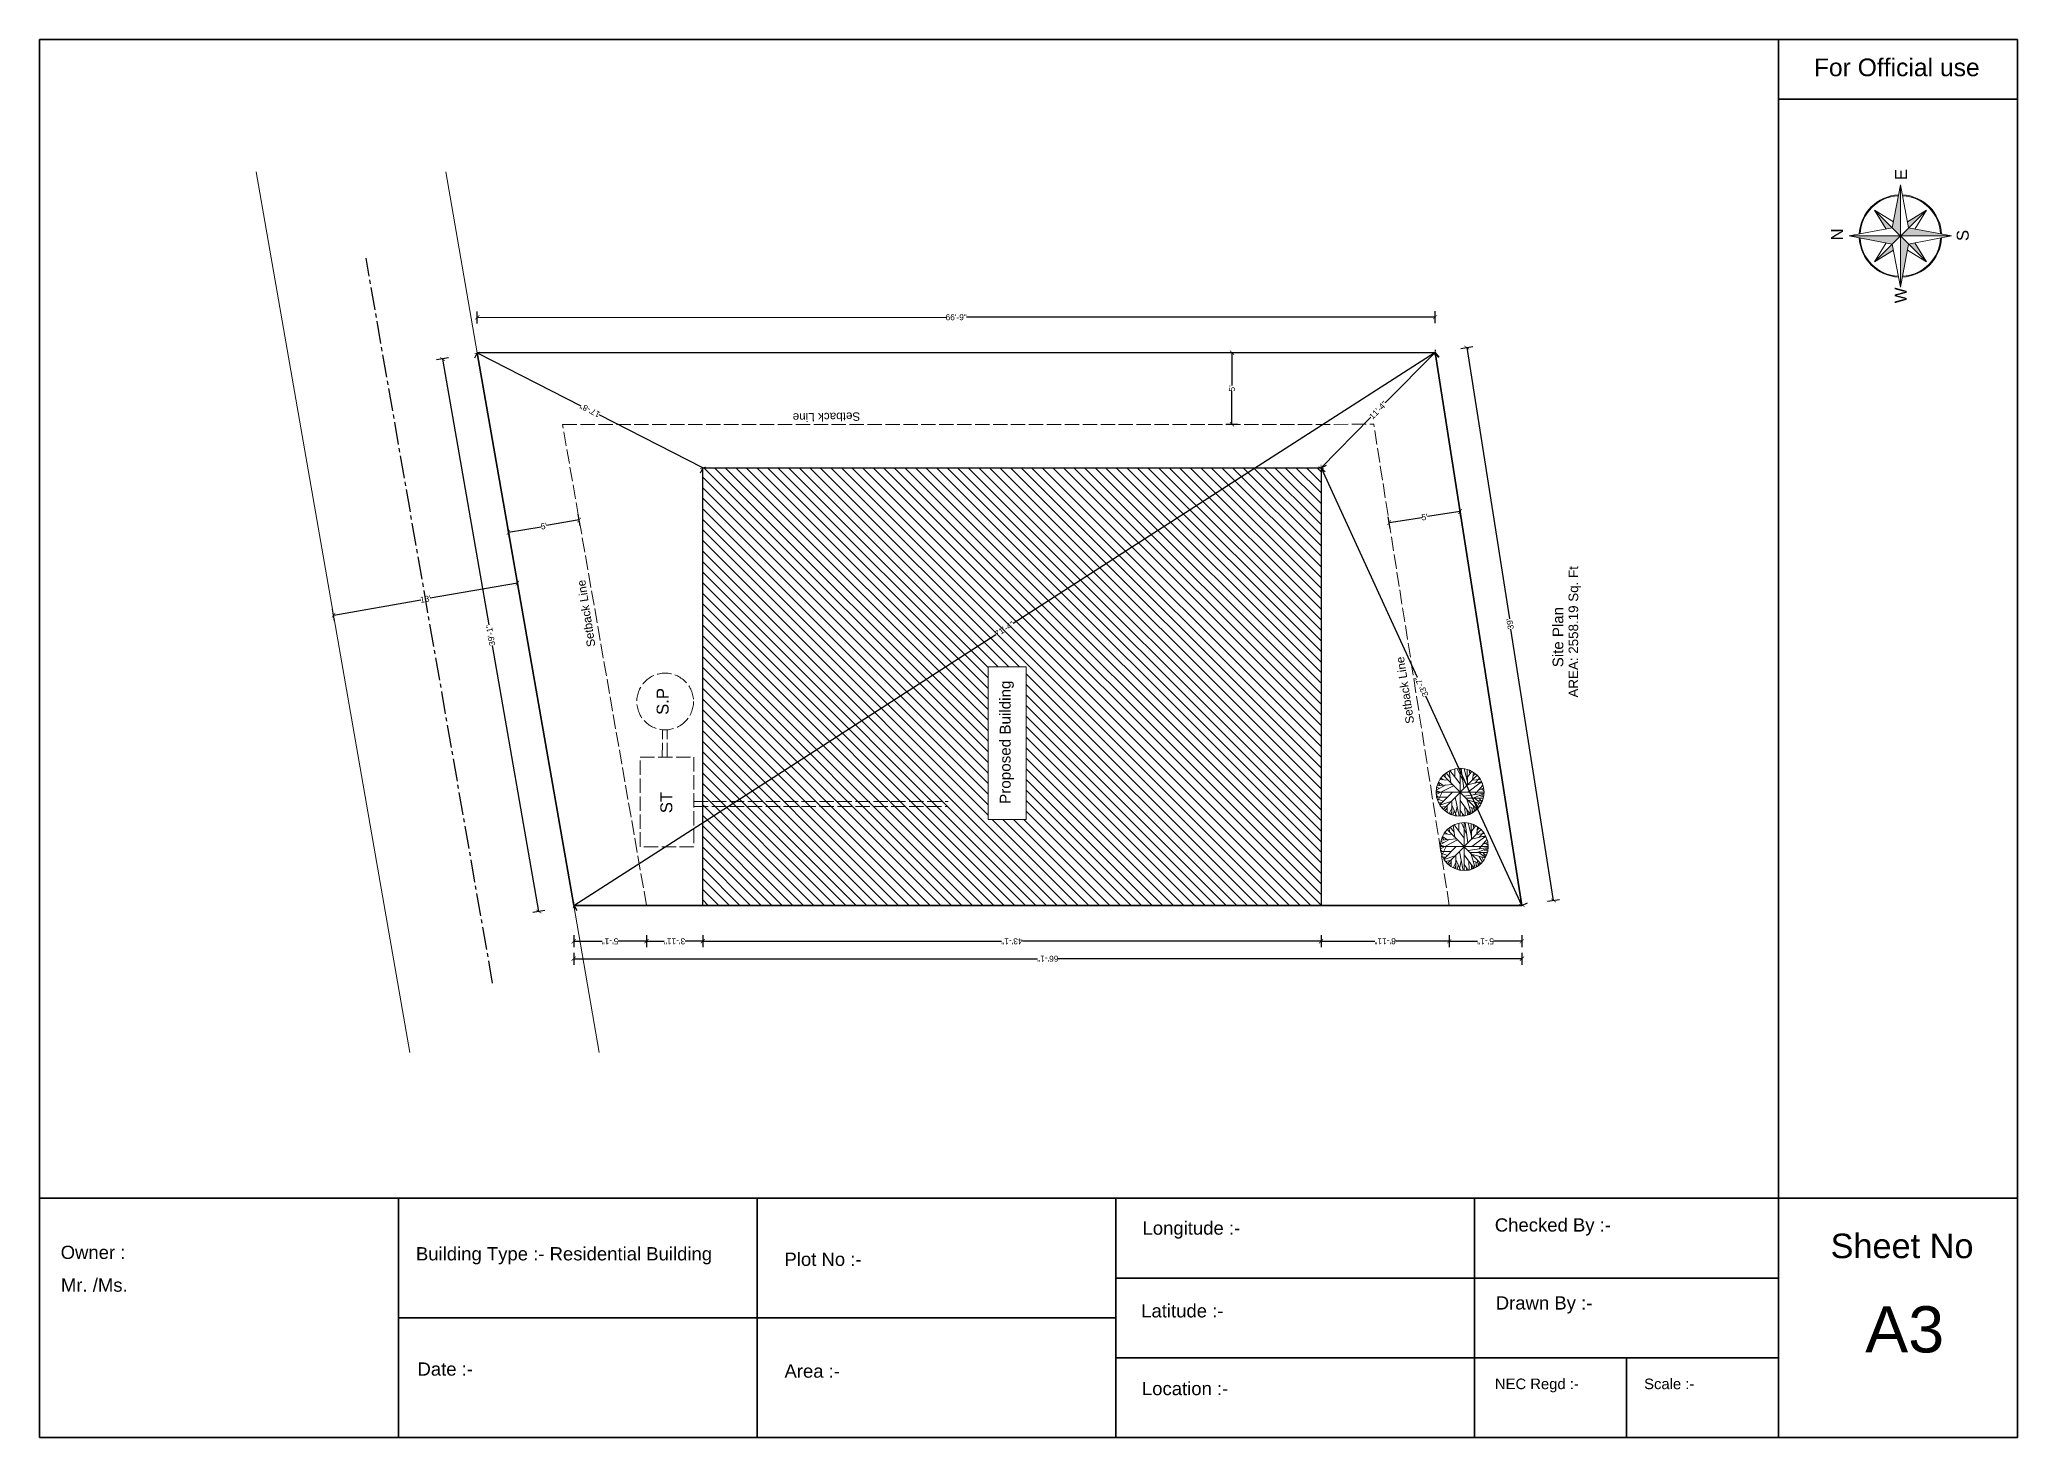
# Model space of a CAD drawing. Header units: inches. Extents: x 2970 to 17976, y 9207 to 14243.
# Drawn here: x 7218 to 8872, y 11276 to 12445 of the extents above; entities that cross this region are included whole.
import ezdxf

# ---------------------------------------------------------------- set-up
doc = ezdxf.new("R2010")
doc.units = ezdxf.units.IN
doc.header["$PDMODE"] = 34
doc.linetypes.add('ACAD_ISO02W100', pattern=[15, 12, -3])
doc.linetypes.add('CENTER2', pattern=[28.575, 19.05, -3.175, 3.175, -3.175])
for name, color, linetype, lineweight in [('boundary line', 20, 'Continuous', 35), ('DIMENSION', 134, 'Continuous', 15), ('hatch 2', 103, 'ACAD_ISO02W100', 13), ('north', 18, 'Continuous', 13), ('road', 243, 'Continuous', 13), ('stairs', 4, 'Continuous', 13), ('TEXT', 30, 'Continuous', 13), ('vegetation', 90, 'Continuous', 13), ('wall', 60, 'Continuous', 30)]:
    doc.layers.add(name, color=color, linetype=linetype, lineweight=lineweight)
doc.styles.get("Standard").update_dxf_attribs({"font": 'arial.ttf'})
doc.dimstyles.get("Standard").update_dxf_attribs({"dimtxt": 5, "dimasz": 3.5, "dimexe": 5, "dimexo": 3, "dimgap": 0.09, "dimtad": 0, "dimdec": 0, "dimzin": 0, "dimdsep": 46, "dimlunit": 4, "dimtxsty": 'Standard', "dimblk": 'ARCHTICK', "dimcen": 0.09, "dimadec": 0, "dimazin": 0, "dimtfac": 1, "dimtdec": 0, "dimtofl": 0, "dimtmove": 0, "dimatfit": 3, "dimfxl": 5, "dimfxlon": 1, "dimtolj": 1, "dimtzin": 0, "dimarcsym": 0})

msp = doc.modelspace()

# ---------------------------------------------------------------- texts
at = {"layer": 'TEXT', "attachment_point": 1}
for s, width, gutter_width, insert, char_height in [('For Official use', 147.687, 73.8, (8701.7, 12429.1), 14.765), ('Longitude :-', 110.765, 55.4, (8140.3, 11456.6), 11.074), ('Checked By :- ', 110.765, 55.4, (8434.9, 11459.2), 11.074), ('Sheet No ', 134.002, 5.68, (8715.7, 11446.4), 20.51), ('Owner :', 110.765, 55.4, (7235.6, 11436.3), 11.07), ('Building Type :- Residential Building ', 287.041, 55.4, (7532.7, 11435.1), 11.074), ('Plot No :-', 110.765, 55.4, (7840.9, 11430.5), 11.07), ('Mr. /Ms.', 110.765, 55.4, (7235.8, 11408.9), 11.07), ('Latitude :-', 110.765, 55.4, (8139.2, 11387.4), 11.074), ('Drawn By :-', 110.765, 55.4, (8435.7, 11394), 11.074), ('A3', 71.576, 193.3, (8744.6, 11385.7), 38.67), ('Date :-', 110.765, 55.4, (7534, 11338.7), 11.07), ('Area :-', 110.765, 55.4, (7840.9, 11337), 11.07), ('Location :-', 110.765, 55.4, (8139.8, 11322.4), 11.074), ('NEC Regd :-', 88.612, 44.3, (8435, 11325.2), 8.859), ('Scale :-', 88.612, 44.3, (8559.8, 11325.2), 8.86)]:
    msp.add_mtext_dynamic_manual_height_columns(s, width=width, gutter_width=gutter_width, heights=[0], dxfattribs=dict(at, insert=insert, char_height=char_height))

# ---------------------------------------------------------------- blocks, each defined once
blk = doc.blocks.new('_ArchTick')
at = {"color": 0, "linetype": 'ByBlock', "const_width": 0.15}
blk.add_lwpolyline([(-0.5, -0.5), (0.5, 0.5)], dxfattribs=at)
blk = doc.blocks.new('*D82')
at = {"layer": 'Defpoints', "color": 0, "transparency": 16777216}
for p in [(5163.3, 5227.2), (5168.4, 5198.1), (4706.4, 5117.5)]:
    blk.add_point(p, dxfattribs=at)
at = {"layer": 'DIMENSION', "color": 0, "lineweight": -2, "transparency": 16777216}
for p, q in [((5163.3, 5227.2), (4940.9, 5188.4)), ((5164.2, 5222.3), (5162.5, 5232.2)), ((4701.3, 5146.7), (4923.8, 5185.5)), ((4702.2, 5141.7), (4700.5, 5151.6))]:
    blk.add_line(p, q, dxfattribs=at)
at = {"layer": 'DIMENSION', "color": 0, "lineweight": -2, "transparency": 16777216, "xscale": 3.5, "yscale": 3.5, "zscale": 3.5}
for p, rotation in [((5163.3, 5227.2), 9.895167237394814), ((4701.3, 5146.7), 189.8951672373948)]:
    blk.add_blockref('_ArchTick', p, dxfattribs=dict(at, rotation=rotation))
at = {"layer": 'DIMENSION', "color": 0, "transparency": 16777216, "insert": (4932.3, 5187), "char_height": 5, "attachment_point": 5, "rotation": 9.8952}
blk.add_mtext('\\A1;39\'-1"', dxfattribs=at)
blk = doc.blocks.new('*D83')
at = {"layer": 'Defpoints', "color": 0, "transparency": 16777216}
for p in [(5168.4, 5198.1), (5168.7, 4397.1), (5198.4, 4397.1)]:
    blk.add_point(p, dxfattribs=at)
at = {"layer": 'DIMENSION', "color": 0, "lineweight": -2, "transparency": 16777216}
for p, q in [((5193.1, 5198.1), (5203.1, 5198.1)), ((5198.1, 5198.1), (5198.2, 4806.3)), ((5198.4, 4397.1), (5198.2, 4789)), ((5193.4, 4397.1), (5203.4, 4397.1))]:
    blk.add_line(p, q, dxfattribs=at)
at = {"layer": 'DIMENSION', "color": 0, "lineweight": -2, "transparency": 16777216, "xscale": 3.5, "yscale": 3.5, "zscale": 3.5}
for p, rotation in [((5198.1, 5198.1), 90.02232704022799), ((5198.4, 4397.1), 270.022327040228)]:
    blk.add_blockref('_ArchTick', p, dxfattribs=dict(at, rotation=rotation))
at = {"layer": 'DIMENSION', "color": 0, "transparency": 16777216, "insert": (5198.2, 4797.6), "char_height": 5, "attachment_point": 5, "rotation": 270.0223}
blk.add_mtext('\\A1;66\'-9"', dxfattribs=at)
blk = doc.blocks.new('*D84')
at = {"layer": 'Defpoints', "color": 0, "transparency": 16777216}
for p in [(4706.4, 5117.5), (4676.4, 5056.6), (4706.4, 5056.6)]:
    blk.add_point(p, dxfattribs=at)
at = {"layer": 'DIMENSION', "color": 0, "lineweight": -2, "transparency": 16777216}
for p, q in [((4681.4, 5117.5), (4671.4, 5117.5)), ((4676.4, 5117.5), (4676.4, 5093.8)), ((4676.4, 5056.6), (4676.4, 5080.3)), ((4681.4, 5056.6), (4671.4, 5056.6))]:
    blk.add_line(p, q, dxfattribs=at)
at = {"layer": 'DIMENSION', "color": 0, "lineweight": -2, "transparency": 16777216, "xscale": 3.5, "yscale": 3.5, "zscale": 3.5}
for p, rotation in [((4676.4, 5117.5), 90), ((4676.4, 5056.6), 270)]:
    blk.add_blockref('_ArchTick', p, dxfattribs=dict(at, rotation=rotation))
at = {"layer": 'DIMENSION', "color": 0, "transparency": 16777216, "insert": (4676.4, 5087.1), "char_height": 5, "attachment_point": 5, "rotation": 90}
blk.add_mtext('\\A1;5\'-1"', dxfattribs=at)
blk = doc.blocks.new('*D85')
at = {"layer": 'Defpoints', "color": 0, "transparency": 16777216}
for p in [(4706.4, 5056.6), (4676.4, 5009.5), (4706.4, 5009.5)]:
    blk.add_point(p, dxfattribs=at)
at = {"layer": 'DIMENSION', "color": 0, "lineweight": -2, "transparency": 16777216}
for p, q in [((4681.4, 5056.6), (4671.4, 5056.6)), ((4676.4, 5056.6), (4676.4, 5041.8)), ((4676.4, 5009.5), (4676.4, 5024.4)), ((4681.4, 5009.5), (4671.4, 5009.5))]:
    blk.add_line(p, q, dxfattribs=at)
at = {"layer": 'DIMENSION', "color": 0, "lineweight": -2, "transparency": 16777216, "xscale": 3.5, "yscale": 3.5, "zscale": 3.5}
for p, rotation in [((4676.4, 5056.6), 90), ((4676.4, 5009.5), 270)]:
    blk.add_blockref('_ArchTick', p, dxfattribs=dict(at, rotation=rotation))
at = {"layer": 'DIMENSION', "color": 0, "transparency": 16777216, "insert": (4676.4, 5033.1), "char_height": 5, "attachment_point": 5, "rotation": 90}
blk.add_mtext('\\A1;3\'-11"', dxfattribs=at)
blk = doc.blocks.new('*D86')
at = {"layer": 'Defpoints', "color": 0, "transparency": 16777216}
for p in [(4706.4, 5009.5), (4676.4, 4492.5), (4706.4, 4492.5)]:
    blk.add_point(p, dxfattribs=at)
at = {"layer": 'DIMENSION', "color": 0, "lineweight": -2, "transparency": 16777216}
for p, q in [((4681.4, 5009.5), (4671.4, 5009.5)), ((4676.4, 5009.5), (4676.4, 4759.8)), ((4676.4, 4492.5), (4676.4, 4742.3)), ((4681.4, 4492.5), (4671.4, 4492.5))]:
    blk.add_line(p, q, dxfattribs=at)
at = {"layer": 'DIMENSION', "color": 0, "lineweight": -2, "transparency": 16777216, "xscale": 3.5, "yscale": 3.5, "zscale": 3.5}
for p, rotation in [((4676.4, 5009.5), 90), ((4676.4, 4492.5), 270)]:
    blk.add_blockref('_ArchTick', p, dxfattribs=dict(at, rotation=rotation))
at = {"layer": 'DIMENSION', "color": 0, "transparency": 16777216, "insert": (4676.4, 4751), "char_height": 5, "attachment_point": 5, "rotation": 90}
blk.add_mtext('\\A1;43\'-1"', dxfattribs=at)
blk = doc.blocks.new('*D87')
at = {"layer": 'Defpoints', "color": 0, "transparency": 16777216}
for p in [(4706.4, 4492.5), (4676.4, 4385.3), (4706.4, 4385.3)]:
    blk.add_point(p, dxfattribs=at)
at = {"layer": 'DIMENSION', "color": 0, "lineweight": -2, "transparency": 16777216}
for p, q in [((4681.4, 4492.5), (4671.4, 4492.5)), ((4676.4, 4492.5), (4676.4, 4447.6)), ((4676.4, 4385.3), (4676.4, 4430.2)), ((4681.4, 4385.3), (4671.4, 4385.3))]:
    blk.add_line(p, q, dxfattribs=at)
at = {"layer": 'DIMENSION', "color": 0, "lineweight": -2, "transparency": 16777216, "xscale": 3.5, "yscale": 3.5, "zscale": 3.5}
for p, rotation in [((4676.4, 4492.5), 90), ((4676.4, 4385.3), 270)]:
    blk.add_blockref('_ArchTick', p, dxfattribs=dict(at, rotation=rotation))
at = {"layer": 'DIMENSION', "color": 0, "transparency": 16777216, "insert": (4676.4, 4438.9), "char_height": 5, "attachment_point": 5, "rotation": 90}
blk.add_mtext('\\A1;8\'-11"', dxfattribs=at)
blk = doc.blocks.new('*D88')
at = {"layer": 'Defpoints', "color": 0, "transparency": 16777216}
for p in [(4706.4, 4385.3), (4676.4, 4324.5), (4706.4, 4324.5)]:
    blk.add_point(p, dxfattribs=at)
at = {"layer": 'DIMENSION', "color": 0, "lineweight": -2, "transparency": 16777216}
for p, q in [((4681.4, 4385.3), (4671.4, 4385.3)), ((4676.4, 4385.3), (4676.4, 4361.6)), ((4676.4, 4324.5), (4676.4, 4348.2)), ((4681.4, 4324.5), (4671.4, 4324.5))]:
    blk.add_line(p, q, dxfattribs=at)
at = {"layer": 'DIMENSION', "color": 0, "lineweight": -2, "transparency": 16777216, "xscale": 3.5, "yscale": 3.5, "zscale": 3.5}
for p, rotation in [((4676.4, 4385.3), 90), ((4676.4, 4324.5), 270)]:
    blk.add_blockref('_ArchTick', p, dxfattribs=dict(at, rotation=rotation))
at = {"layer": 'DIMENSION', "color": 0, "transparency": 16777216, "insert": (4676.4, 4354.9), "char_height": 5, "attachment_point": 5, "rotation": 90}
blk.add_mtext('\\A1;5\'-1"', dxfattribs=at)
blk = doc.blocks.new('*D16')
at = {"layer": 'Defpoints', "color": 0, "transparency": 16777216}
for p in [(5168.7, 4397.1), (5172.9, 4370.7), (4706.4, 4324.5)]:
    blk.add_point(p, dxfattribs=at)
at = {"layer": 'DIMENSION', "color": 0, "lineweight": -2, "transparency": 16777216}
for p, q in [((5172.9, 4370.7), (4946, 4335)), ((5172.1, 4375.6), (5173.7, 4365.7)), ((4710.6, 4298.1), (4937.4, 4333.7)), ((4709.8, 4303), (4711.3, 4293.1))]:
    blk.add_line(p, q, dxfattribs=at)
at = {"layer": 'DIMENSION', "color": 0, "lineweight": -2, "transparency": 16777216, "xscale": 3.5, "yscale": 3.5, "zscale": 3.5}
for p, rotation in [((5172.9, 4370.7), 8.92371609172556), ((4710.6, 4298.1), 188.9237160917255)]:
    blk.add_blockref('_ArchTick', p, dxfattribs=dict(at, rotation=rotation))
at = {"layer": 'DIMENSION', "color": 0, "transparency": 16777216, "insert": (4941.7, 4334.4), "char_height": 5, "attachment_point": 5, "rotation": 8.9237}
blk.add_mtext("\\A1;39'", dxfattribs=at)
blk = doc.blocks.new('*D17')
at = {"layer": 'Defpoints', "color": 0, "transparency": 16777216}
for p in [(4706.4, 5117.5), (4661.8, 4324.5), (4706.4, 4324.5)]:
    blk.add_point(p, dxfattribs=at)
at = {"layer": 'DIMENSION', "color": 0, "lineweight": -2, "transparency": 16777216}
for p, q in [((4666.8, 5117.5), (4656.8, 5117.5)), ((4661.8, 5117.5), (4661.8, 4729.7)), ((4661.8, 4324.5), (4661.8, 4712.3)), ((4666.8, 4324.5), (4656.8, 4324.5))]:
    blk.add_line(p, q, dxfattribs=at)
at = {"layer": 'DIMENSION', "color": 0, "lineweight": -2, "transparency": 16777216, "xscale": 3.5, "yscale": 3.5, "zscale": 3.5}
for p, rotation in [((4661.8, 5117.5), 90), ((4661.8, 4324.5), 270)]:
    blk.add_blockref('_ArchTick', p, dxfattribs=dict(at, rotation=rotation))
at = {"layer": 'DIMENSION', "color": 0, "transparency": 16777216, "insert": (4661.8, 4721), "char_height": 5, "attachment_point": 5, "rotation": 90}
blk.add_mtext('\\A1;66\'-1"', dxfattribs=at)
blk = doc.blocks.new('*D89')
at = {"layer": 'Defpoints', "color": 0, "transparency": 16777216}
for p in [(5108.7, 4584.1), (5168.7, 4584.1), (5168.7, 4567)]:
    blk.add_point(p, dxfattribs=at)
at = {"layer": 'DIMENSION', "color": 0, "lineweight": -2, "transparency": 16777216}
for p, q in [((5108.7, 4572), (5108.7, 4562)), ((5108.7, 4567), (5136.3, 4567)), ((5168.7, 4567), (5141.1, 4567)), ((5168.7, 4572), (5168.7, 4562))]:
    blk.add_line(p, q, dxfattribs=at)
at = {"layer": 'DIMENSION', "color": 0, "lineweight": -2, "transparency": 16777216, "xscale": 3.5, "yscale": 3.5, "zscale": 3.5}
for p, rotation in [((5108.7, 4567), 180.0223270402281), ((5168.7, 4567), 0.02232704022811517)]:
    blk.add_blockref('_ArchTick', p, dxfattribs=dict(at, rotation=rotation))
at = {"layer": 'DIMENSION', "color": 0, "transparency": 16777216, "insert": (5138.7, 4567), "char_height": 5, "attachment_point": 5, "rotation": 0.0223}
blk.add_mtext("\\A1;5'", dxfattribs=at)
blk = doc.blocks.new('*D76')
at = {"layer": 'Defpoints', "color": 0, "transparency": 16777216}
for p in [(5016, 4433.9), (5025.3, 4374.6), (5035.8, 4376.3)]:
    blk.add_point(p, dxfattribs=at)
at = {"layer": 'DIMENSION', "color": 0, "lineweight": -2, "transparency": 16777216}
for p, q in [((5021.5, 4434.8), (5031.4, 4436.3)), ((5026.5, 4435.5), (5030.7, 4408.3)), ((5035.8, 4376.3), (5031.5, 4403.5)), ((5030.8, 4375.5), (5040.7, 4377))]:
    blk.add_line(p, q, dxfattribs=at)
at = {"layer": 'DIMENSION', "color": 0, "lineweight": -2, "transparency": 16777216, "xscale": 3.5, "yscale": 3.5, "zscale": 3.5}
for p, rotation in [((5026.5, 4435.5), 98.92371609172633), ((5035.8, 4376.3), 278.9237160917264)]:
    blk.add_blockref('_ArchTick', p, dxfattribs=dict(at, rotation=rotation))
at = {"layer": 'DIMENSION', "color": 0, "transparency": 16777216, "insert": (5031.1, 4405.9), "char_height": 5, "attachment_point": 5, "rotation": 278.9237}
blk.add_mtext("\\A1;5'", dxfattribs=at)
blk = doc.blocks.new('*D77')
at = {"layer": 'Defpoints', "color": 0, "transparency": 16777216}
for p in [(5005.2, 5169.7), (5028.7, 5112.9), (5015.5, 5110.6)]:
    blk.add_point(p, dxfattribs=at)
at = {"layer": 'DIMENSION', "color": 0, "lineweight": -2, "transparency": 16777216}
for p, q in [((5013.5, 5171.1), (5023.3, 5172.8)), ((5018.4, 5172), (5023.1, 5144.8)), ((5028.7, 5112.9), (5024, 5140.1)), ((5023.8, 5112), (5033.6, 5113.7))]:
    blk.add_line(p, q, dxfattribs=at)
at = {"layer": 'DIMENSION', "color": 0, "lineweight": -2, "transparency": 16777216, "xscale": 3.5, "yscale": 3.5, "zscale": 3.5}
for p, rotation in [((5018.4, 5172), 99.89516723739585), ((5028.7, 5112.9), 279.8951672373958)]:
    blk.add_blockref('_ArchTick', p, dxfattribs=dict(at, rotation=rotation))
at = {"layer": 'DIMENSION', "color": 0, "transparency": 16777216, "insert": (5023.5, 5142.4), "char_height": 5, "attachment_point": 5, "rotation": 279.8952}
blk.add_mtext("\\A1;5'", dxfattribs=at)
blk = doc.blocks.new('*D14')
at = {"layer": 'Defpoints', "color": 0, "transparency": 16777216}
for p in [(4706.4, 5117.5), (5168.7, 4397.1), (5168.7, 4397.1)]:
    blk.add_point(p, dxfattribs=at)
at = {"layer": 'DIMENSION', "color": 0, "lineweight": -2, "transparency": 16777216}
for p, q in [((4706.4, 5117.5), (4702.2, 5114.8)), ((4706.4, 5117.5), (4932.9, 4764.6)), ((5168.7, 4397.1), (4942.2, 4750)), ((5168.7, 4397.1), (5164.5, 4394.4))]:
    blk.add_line(p, q, dxfattribs=at)
at = {"layer": 'DIMENSION', "color": 0, "lineweight": -2, "transparency": 16777216, "xscale": 3.5, "yscale": 3.5, "zscale": 3.5}
for p, rotation in [((4706.4, 5117.5), 122.6912106576234), ((5168.7, 4397.1), 302.6912106576234)]:
    blk.add_blockref('_ArchTick', p, dxfattribs=dict(at, rotation=rotation))
at = {"layer": 'DIMENSION', "color": 0, "transparency": 16777216, "insert": (4937.6, 4757.3), "char_height": 5, "attachment_point": 5, "rotation": 302.6912}
blk.add_mtext('\\A1;71\'-4"', dxfattribs=at)
blk = doc.blocks.new('*D78')
at = {"layer": 'Defpoints', "color": 0, "transparency": 16777216}
for p in [(5072.4, 4492.5), (5072.4, 4492.5), (4706.4, 4324.5)]:
    blk.add_point(p, dxfattribs=at)
at = {"layer": 'DIMENSION', "color": 0, "lineweight": -2, "transparency": 16777216}
for p, q in [((5072.4, 4492.5), (4897.3, 4412.2)), ((5072.4, 4492.5), (5074.5, 4488)), ((4706.4, 4324.5), (4881.5, 4404.9)), ((4706.4, 4324.5), (4708.5, 4320))]:
    blk.add_line(p, q, dxfattribs=at)
at = {"layer": 'DIMENSION', "color": 0, "lineweight": -2, "transparency": 16777216, "xscale": 3.5, "yscale": 3.5, "zscale": 3.5}
for p, rotation in [((5072.4, 4492.5), 24.65589874408151), ((4706.4, 4324.5), 204.6558987440815)]:
    blk.add_blockref('_ArchTick', p, dxfattribs=dict(at, rotation=rotation))
at = {"layer": 'DIMENSION', "color": 0, "transparency": 16777216, "insert": (4889.4, 4408.5), "char_height": 5, "attachment_point": 5, "rotation": 24.6559}
blk.add_mtext('\\A1;33\'-7"', dxfattribs=at)
blk = doc.blocks.new('*D15')
at = {"layer": 'Defpoints', "color": 0, "transparency": 16777216}
for p in [(5072.4, 4492.5), (5168.7, 4397.1), (5168.7, 4397.1)]:
    blk.add_point(p, dxfattribs=at)
at = {"layer": 'DIMENSION', "color": 0, "lineweight": -2, "transparency": 16777216}
for p, q in [((5072.4, 4492.5), (5068.9, 4489)), ((5072.4, 4492.5), (5114.6, 4450.8)), ((5168.7, 4397.1), (5126.6, 4438.9)), ((5168.7, 4397.1), (5165.2, 4393.6))]:
    blk.add_line(p, q, dxfattribs=at)
at = {"layer": 'DIMENSION', "color": 0, "lineweight": -2, "transparency": 16777216, "xscale": 3.5, "yscale": 3.5, "zscale": 3.5}
for p, rotation in [((5072.4, 4492.5), 135.2782141202628), ((5168.7, 4397.1), 315.2782141202628)]:
    blk.add_blockref('_ArchTick', p, dxfattribs=dict(at, rotation=rotation))
at = {"layer": 'DIMENSION', "color": 0, "transparency": 16777216, "insert": (5120.6, 4444.8), "char_height": 5, "attachment_point": 5, "rotation": 315.2782}
blk.add_mtext('\\A1;11\'-4"', dxfattribs=at)
blk = doc.blocks.new('*D79')
at = {"layer": 'Defpoints', "color": 0, "transparency": 16777216}
for p in [(5168.4, 5198.1), (5072.4, 5009.5), (5072.4, 5009.5)]:
    blk.add_point(p, dxfattribs=at)
at = {"layer": 'DIMENSION', "color": 0, "lineweight": -2, "transparency": 16777216}
for p, q in [((5168.4, 5198.1), (5124.2, 5111.4)), ((5168.4, 5198.1), (5164, 5200.4)), ((5072.4, 5009.5), (5116.6, 5096.3)), ((5072.4, 5009.5), (5067.9, 5011.8))]:
    blk.add_line(p, q, dxfattribs=at)
at = {"layer": 'DIMENSION', "color": 0, "lineweight": -2, "transparency": 16777216, "xscale": 3.5, "yscale": 3.5, "zscale": 3.5}
for p, rotation in [((5168.4, 5198.1), 63.01719311789508), ((5072.4, 5009.5), 243.0171931178951)]:
    blk.add_blockref('_ArchTick', p, dxfattribs=dict(at, rotation=rotation))
at = {"layer": 'DIMENSION', "color": 0, "transparency": 16777216, "insert": (5120.4, 5103.8), "char_height": 5, "attachment_point": 5, "rotation": 63.0172}
blk.add_mtext('\\A1;17\'-8"', dxfattribs=at)
blk = doc.blocks.new('Tree - deciduous plan')
at = {"layer": 'vegetation'}
for p, q in [((-32.6092, 50.4264), (-23.2782, 23.5674)), ((-31.2008, 51.1035), (-0.2149, 20.1818)), ((-26.4472, 46.5894), (-26.2712, 53.8116)), ((-22.0458, 42.0753), (-16.5881, 57.6486)), ((-21.1656, 55.8436), (-0.0388, 45.0094)), ((-12.5388, 54.9406), (-7.9613, 59.4546)), ((-12.3627, 32.1443), (-12.5388, 58.7776)), ((-5.3205, 59.6806), (16.5105, 16.7963)), ((2.426, 54.9406), (-1.4472, 59.9056)), ((0, 59.9996), (0, -60)), ((0.4894, 48.6208), (3.6584, 59.6806)), ((18.2711, 35.5298), (5.419, 59.6806)), ((9.8203, 51.5549), (12.8133, 58.5516)), ((19.6795, 19.5047), (16.3344, 57.6486)), ((17.0387, 51.1035), (23.2006, 55.1666)), ((17.7429, 43.6552), (25.4894, 54.2636)), ((31.6513, 50.8778), (30.2429, 30.5643)), ((-59.7219, 2.8025), (-12.0106, 12.0565)), ((-32.2571, 20.6333), (-59.1937, 9.348)), ((-58.6656, 12.7336), (-35.9543, 7.5424)), ((-57.081, 17.9248), (-47.0458, 14.7649)), ((-56.0247, 20.859), (-20.8134, 20.859)), ((-54.7923, 24.4702), (-47.75, 21.0847)), ((-54.6162, -24.7335), (-20.2853, 0.0941)), ((-53.2078, 27.4044), (-40.1797, 20.859)), ((-49.8627, 32.8214), (-32.7853, 32.8214)), ((-45.8134, 38.2383), (-40.5318, 33.0471)), ((-43.8768, 36.4326), (-44.405, 40.2696)), ((42, 42), (-42, -42)), ((42, -42), (-42, 42)), ((-40.1797, 44.558), (-36.4825, 43.2038)), ((-37.0107, 47.0408), (-35.25, 35.5298)), ((54.3626, 25.3731), (20.9119, 0.3198)), ((23.3767, 23.3417), (53.3063, 27.4044)), ((29.3626, -6.6771), (59.4682, 7.091)), ((31.1232, 42.5267), (35.8767, 48.1693)), ((36.2288, 25.1474), (48.9049, 35.0784)), ((37.1091, 37.1098), (46.6161, 37.5612)), ((38.5175, 13.4107), (58.2359, 13.6364)), ((-60, 0), (60, 0)), ((-59.7219, -4.8714), (-54.2641, -6.6771)), ((-45.2853, -0.1316), (-59.0177, -10.0627)), ((-58.4895, -12.3197), (-36.4825, -11.6426)), ((-57.081, -18.4138), (-45.2853, -17.9624)), ((-52.6797, -18.188), (-55.4966, -22.0251)), ((-53.2078, -27.442), (-16.7641, -16.6081)), ((-38.9472, -29.0219), (-51.4472, -30.6018)), ((-47.2219, -19.3166), (-50.2148, -26.3135)), ((-46.5177, -30.1504), (-49.5106, -33.536)), ((-32.4331, -32.4075), (-48.1021, -35.5674)), ((-43.7008, -34.6645), (-46.6937, -37.373)), ((-35.9543, -22.4765), (-44.0529, -40.5329)), ((-24.6867, -37.8244), (-38.7712, -45.7241)), ((-26.2712, -43.9185), (-34.7219, -48.6583)), ((-19.9331, -20.2194), (-28.5599, -52.721)), ((-14.6515, -36.2445), (-27.6797, -52.9467)), ((-14.6515, -47.3041), (-25.0388, -54.3009)), ((-21.5177, -45.4984), (-19.9331, -56.1065)), ((-14.8275, -15.0282), (-14.6515, -57.6865)), ((-14.6515, -32.1818), (-3.912, -59.4922)), ((-8.4895, -47.5298), (-11.4825, -58.5893)), ((-10.074, -10.0627), (-2.5036, -59.7178)), ((-6.2008, -36.2445), (17.919, -57.0094)), ((-0.0388, -19.0909), (25.8415, -53.8495)), ((5.9471, -46.6269), (10.5246, -58.5893)), ((9.2922, -9.1598), (59.6443, -2.8401)), ((18.6232, -18.6394), (26.7218, -53.3981)), ((18.7992, -18.6394), (57.3556, -17.2853)), ((22.8485, -36.4702), (35.3485, -48.4326)), ((24.7852, -44.8213), (23.0246, -54.978)), ((26.3697, -18.4138), (58.9401, -9.8369)), ((30.419, -30.1504), (32.3556, -50.0125)), ((31.4753, -31.279), (49.6091, -33.3103)), ((38.1654, -18.188), (52.426, -29.0219)), ((41.5105, -32.6332), (46.088, -38.0501)), ((45.9119, -24.0564), (55.595, -22.2508)), ((-6.3768, -52.721), (-9.3698, -58.815)), ((8.4119, -53.1724), (3.8344, -59.4922))]:
    blk.add_line(p, q, dxfattribs=at)
blk.add_circle((0, 0), 60, dxfattribs=at)
blk = doc.blocks.new('*D80')
at = {"layer": 'Defpoints', "color": 0, "transparency": 16777216}
for p in [(4886.9, 5307.4), (4975.9, 5164.6), (4913.7, 5153.7)]:
    blk.add_point(p, dxfattribs=at)
at = {"layer": 'DIMENSION', "color": 0, "lineweight": -2, "transparency": 16777216}
for p, q in [((4944.2, 5317.4), (4954, 5319.1)), ((4949.1, 5318.2), (4961.8, 5245.4)), ((4975.9, 5164.6), (4963.2, 5237.4)), ((4971, 5163.7), (4980.9, 5165.4))]:
    blk.add_line(p, q, dxfattribs=at)
at = {"layer": 'DIMENSION', "color": 0, "lineweight": -2, "transparency": 16777216, "xscale": 3.5, "yscale": 3.5, "zscale": 3.5}
for p, rotation in [((4949.1, 5318.2), 99.89516723739443), ((4975.9, 5164.6), 279.8951672373944)]:
    blk.add_blockref('_ArchTick', p, dxfattribs=dict(at, rotation=rotation))
at = {"layer": 'DIMENSION', "color": 0, "transparency": 16777216, "insert": (4962.5, 5241.4), "char_height": 5, "attachment_point": 5, "rotation": 279.8952}
blk.add_mtext("\\A1;13'", dxfattribs=at)
blk = doc.blocks.new('*U196')
at = {"color": 0, "linetype": 'CENTER2', "transparency": 16777216}
blk.add_line((-303.1, -52.9), (303.1, 52.9), dxfattribs=at)
blk = doc.blocks.new('North direction')
at = {"layer": 'north', "true_color": 0x000000}
h = blk.add_hatch(color=18, dxfattribs=at)
h.dxf.hatch_style = 1
h.paths.add_polyline_path([(874.6, 9705.3), (875.9, 9705.1, 0.387364), (817.6, 9763.4), (817.9, 9762.1, -0.384383)])
h.paths.add_polyline_path([(811.7, 9762.1), (811.9, 9763.4, 0.387364), (753.6, 9705.1), (755, 9705.3, -0.384383)])
h.paths.add_polyline_path([(755, 9699.2), (753.6, 9699.4, 0.387364), (811.9, 9641.1), (811.7, 9642.5, -0.384383)])
h.paths.add_polyline_path([(875.9, 9699.4), (874.6, 9699.2, -0.384383), (817.9, 9642.5), (817.6, 9641.1, 0.387364)])
at = {"layer": 'stairs', "true_color": 0x000000}
h = blk.add_hatch(color=18, dxfattribs=at)
h.dxf.hatch_style = 1
h.paths.add_polyline_path([(814.8, 9778.4), (802.7, 9714.3), (814.8, 9702.3)])
h.paths.add_polyline_path([(891, 9702.3), (826.8, 9714.3), (814.8, 9702.3)])
h.paths.add_polyline_path([(814.8, 9626.1), (826.8, 9690.2), (814.8, 9702.3)])
h.paths.add_polyline_path([(738.6, 9702.3), (802.7, 9690.2), (814.8, 9702.3)])
h = blk.add_hatch(color=18, dxfattribs=at)
h.dxf.hatch_style = 1
h.paths.add_polyline_path([(776.3, 9740.8), (793.5, 9712.6), (802.7, 9714.3)])
h.paths.add_polyline_path([(776.3, 9663.7), (804.5, 9681), (802.7, 9690.2)])
h.paths.add_polyline_path([(853.3, 9663.7), (836, 9691.9), (826.8, 9690.2)])
h.paths.add_polyline_path([(825.1, 9723.5), (826.8, 9714.3), (853.3, 9740.8)])
at = {"layer": 'north'}
for radius, start, end in [(61.2, 92.6508, 177.3492), (61.2, 2.6508, 87.3492), (59.9, 92.9481, 177.0519), (59.9, 2.9481, 87.0519), (61.2, 182.6508, 267.3492), (59.9, 182.9481, 267.0519), (61.2, 272.6508, 357.3492), (59.9, 272.9481, 357.0519)]:
    blk.add_arc((814.8, 9702.3), radius, start, end, dxfattribs=at)
at = {"layer": 'stairs', "color": 18, "true_color": 0x000000}
for p, q in [((814.8, 9778.4), (802.7, 9714.3)), ((814.8, 9778.4), (814.8, 9626.1)), ((814.8, 9778.4), (826.8, 9714.3)), ((853.3, 9740.8), (776.3, 9663.7)), ((776.3, 9740.8), (853.3, 9663.7)), ((804.5, 9723.5), (776.3, 9740.8)), ((776.3, 9740.8), (793.5, 9712.6)), ((825.1, 9723.5), (853.3, 9740.8)), ((853.3, 9740.8), (836, 9712.6)), ((738.6, 9702.3), (802.7, 9714.3)), ((826.8, 9714.3), (891, 9702.3)), ((891, 9702.3), (738.6, 9702.3)), ((802.7, 9690.2), (738.6, 9702.3)), ((776.3, 9663.7), (793.5, 9691.9)), ((804.5, 9681), (776.3, 9663.7)), ((814.8, 9626.1), (802.7, 9690.2)), ((826.8, 9690.2), (814.8, 9626.1)), ((853.3, 9663.7), (825.1, 9681)), ((891, 9702.3), (826.8, 9690.2)), ((836, 9691.9), (853.3, 9663.7))]:
    blk.add_line(p, q, dxfattribs=at)
at = {"layer": 'stairs', "char_height": 17.862, "attachment_point": 1}
for s, width, insert in [('{\\C256;\\c0;N}', 17.862, (808, 9805.4)), ('{\\C256;\\c0;W}', 26.272, (714.7, 9711)), ('{\\C256;\\c0;E}', 17.862, (897.7, 9710.2)), ('{\\C256;\\c0;S}', 17.862, (807.2, 9618.6))]:
    blk.add_mtext_dynamic_manual_height_columns(s, width=width, gutter_width=223.3, heights=[0], dxfattribs=dict(at, insert=insert))
blk = doc.blocks.new('site plan')
at = {"layer": 'DIMENSION', "transparency": 33554495}
h = blk.add_hatch(dxfattribs=at)
h.set_pattern_fill('ANSI31', color=256, scale=50)
h.set_pattern_definition([(45, (-2050.587, 2899.564), (-4.4194174, 4.4194174), [])])
h.paths.add_polyline_path([(5072.4, 5009.5), (4706.4, 5009.5), (4706.4, 4492.5), (5072.4, 4492.5)])
h.paths.add_polyline_path([(4905.8, 4770.9), (4905.8, 4739), (4778.3, 4739), (4778.3, 4770.9)], flags=16)
at = {"layer": 'boundary line'}
for p, q in [((4706.4, 5117.5), (5168.4, 5198.1)), ((5168.4, 5198.1), (5168.7, 4397.1)), ((4706.4, 5117.5), (4706.4, 4324.5)), ((4706.4, 4324.5), (5168.7, 4397.1))]:
    blk.add_line(p, q, dxfattribs=at)
at = {"layer": 'hatch 2'}
for p, q in [((4706.4, 5056.6), (5108.5, 5126.8)), ((5108.5, 5126.8), (5108.7, 4448.4)), ((4830.3, 5043.4), (4853.3, 5043.2)), ((4830.3, 5039.4), (4853.3, 5039.2)), ((4789.2, 5016.9), (4789.2, 4804.3)), ((4793.2, 5016.9), (4793.2, 4804.3)), ((4706.4, 4385.3), (5108.7, 4448.4))]:
    blk.add_line(p, q, dxfattribs=at)
blk.add_lwpolyline([(4755.5, 5061.8), (4830.3, 5061.8), (4830.3, 5016.9), (4755.5, 5016.9)], close=True, dxfattribs=at)
blk.add_circle((4876.9, 5041), 23.7, dxfattribs=at)
at = {"layer": 'road'}
for p, q in [((4583.4, 5254.4), (5319.8, 5382.9)), ((5168.4, 5198.1), (5319.8, 5224.5)), ((4583.4, 5096.1), (4706.4, 5117.5))]:
    blk.add_line(p, q, dxfattribs=at)
at = {"layer": 'TEXT'}
blk.add_lwpolyline([(4778.3, 4770.9), (4905.8, 4770.9), (4905.8, 4739), (4778.3, 4739)], close=True, dxfattribs=at)
at = {"layer": 'wall'}
blk.add_lwpolyline([(4706.4, 5009.5), (5072.4, 5009.5), (5072.4, 4492.5), (4706.4, 4492.5)], close=True, dxfattribs=at)
at = {"linetype": 'CENTER2'}
blk.add_blockref('*U196', (4944.5, 5238.2), dxfattribs=at)
at = {"layer": 'DIMENSION', "xscale": 0.3342774255781771, "yscale": 0.3342774255781771, "zscale": 0.3342774255781771}
for p in [(4755.6, 4372.8), (4801, 4376.2)]:
    blk.add_blockref('Tree - deciduous plan', p, dxfattribs=at)
at = {"layer": 'hatch 2', "char_height": 7, "attachment_point": 1}
for insert, rotation in [((4922.1, 5106.2), 8.7883), ((5111.7, 4877.8), 90.7934), ((4857.9, 4421.5), 8.7883)]:
    blk.add_mtext_dynamic_manual_height_columns('Setback Line', width=61.497, gutter_width=12.5, heights=[0], dxfattribs=dict(at, insert=insert, rotation=rotation))
at = {"layer": 'TEXT', "attachment_point": 1}
for s, width, gutter_width, heights, insert, char_height in [('ST', 42.552, 29.9, [20.6], (4783.5, 5045), 10), ('S.P', 42.552, 29.9, [20.6], (4865.7, 5048.1), 10), ('Proposed Building', 110.973, 14.2, [0], (4791.3, 4761.2), 9.094), ('AREA: 2558.19 Sq. Ft', 121.016, 12.5, [0], (4880.2, 4285.5), 8), ('Site Plan', 55.999, 12.5, [0], (4905.6, 4298.9), 9)]:
    blk.add_mtext_dynamic_manual_height_columns(s, width=width, gutter_width=gutter_width, heights=heights, dxfattribs=dict(at, insert=insert, char_height=char_height))
at = {"layer": 'DIMENSION'}
for p1, p2, distance, picture, middle in [((4886.9, 5307.4), (4913.7, 5153.7), 63.1, '*D80', (4962.5, 5241.4)), ((4706.4, 5117.5), (5168.4, 5198.1), 29.6, '*D82', (4932.3, 5187)), ((5168.4, 5198.1), (5072.4, 5009.5), 0, '*D79', (5120.4, 5103.8)), ((5168.4, 5198.1), (5168.7, 4397.1), 29.6, '*D83', (5198.2, 4797.6)), ((5005.2, 5169.7), (5015.5, 5110.6), 13.4, '*D77', (5023.5, 5142.4)), ((4706.4, 5117.5), (4706.4, 4324.5), -44.6, '*D17', (4661.8, 4721)), ((4706.4, 5117.5), (4706.4, 5056.6), -30, '*D84', (4676.4, 5087.1)), ((4706.4, 5117.5), (5168.7, 4397.1), 0, '*D14', (4937.6, 4757.3)), ((5108.7, 4584.1), (5168.7, 4584.1), -17.1, '*D89', (5138.7, 4567)), ((4706.4, 4324.5), (5072.4, 4492.5), 0, '*D78', (4889.4, 4408.5)), ((5072.4, 4492.5), (5168.7, 4397.1), 0, '*D15', (5120.6, 4444.8)), ((5016, 4433.9), (5025.3, 4374.6), 10.6, '*D76', (5031.1, 4405.9)), ((4706.4, 4324.5), (5168.7, 4397.1), -26.8, '*D16', (4941.7, 4334.4))]:
    dim = blk.add_aligned_dim(p1=p1, p2=p2, distance=distance, dimstyle='Standard', dxfattribs=at)
    dim.commit()
    dim.dimension.update_dxf_attribs({"geometry": picture, "text_midpoint": middle})
for base, p1, p2, picture, middle in [((4676.4, 5009.5), (4706.4, 5056.6), (4706.4, 5009.5), '*D85', (4676.4, 5033.1)), ((4676.4, 4492.5), (4706.4, 5009.5), (4706.4, 4492.5), '*D86', (4676.4, 4751)), ((4676.4, 4385.3), (4706.4, 4492.5), (4706.4, 4385.3), '*D87', (4676.4, 4438.9)), ((4676.4, 4324.5), (4706.4, 4385.3), (4706.4, 4324.5), '*D88', (4676.4, 4354.9))]:
    dim = blk.add_linear_dim(base=base, p1=p1, p2=p2, angle=90, dimstyle='Standard', override={"dimtmove": 1}, dxfattribs=at)
    dim.commit()
    dim.dimension.update_dxf_attribs({"geometry": picture, "text_midpoint": middle})

# ---------------------------------------------------------------- linework, layer by layer
at = {"layer": 'boundary line'}
for p, q in [((7218, 12445), (8872, 12445)), ((7218, 11276), (7218, 12445)), ((8672, 12445), (8672, 11276)), ((8872, 12445), (8872, 11276)), ((8672, 12395), (8872, 12395)), ((8872, 11476), (7218, 11476)), ((7518, 11276), (7518, 11476)), ((7818, 11276), (7818, 11476)), ((8118, 11276), (8118, 11476)), ((8418, 11276), (8418, 11476)), ((8118, 11409.3), (8672, 11409.3)), ((7518, 11376), (8118, 11376)), ((8118, 11342.6), (8418, 11342.6)), ((8418, 11342.6), (8672, 11342.6)), ((8545, 11342.6), (8545, 11276)), ((8872, 11276), (7218, 11276))]:
    msp.add_line(p, q, dxfattribs=at)

# ---------------------------------------------------------------- block references
at = {"rotation": 90}
msp.add_blockref('site plan', (12782.1, 7014.5), dxfattribs=at)
at = {"layer": 'north', "xscale": 0.5625, "yscale": 0.5625, "zscale": 0.5625, "rotation": 90}
msp.add_blockref('North direction', (14231.6, 11822.4), dxfattribs=at)

msp.set_redraw_order([(e.dxf.handle, doc.entitydb.next_handle()) for e in msp.query("TEXT MTEXT ATTDEF DIMENSION ARC_DIMENSION")])  # texts and dimensions are drawn at this point

doc.saveas('drawing.dxf')
